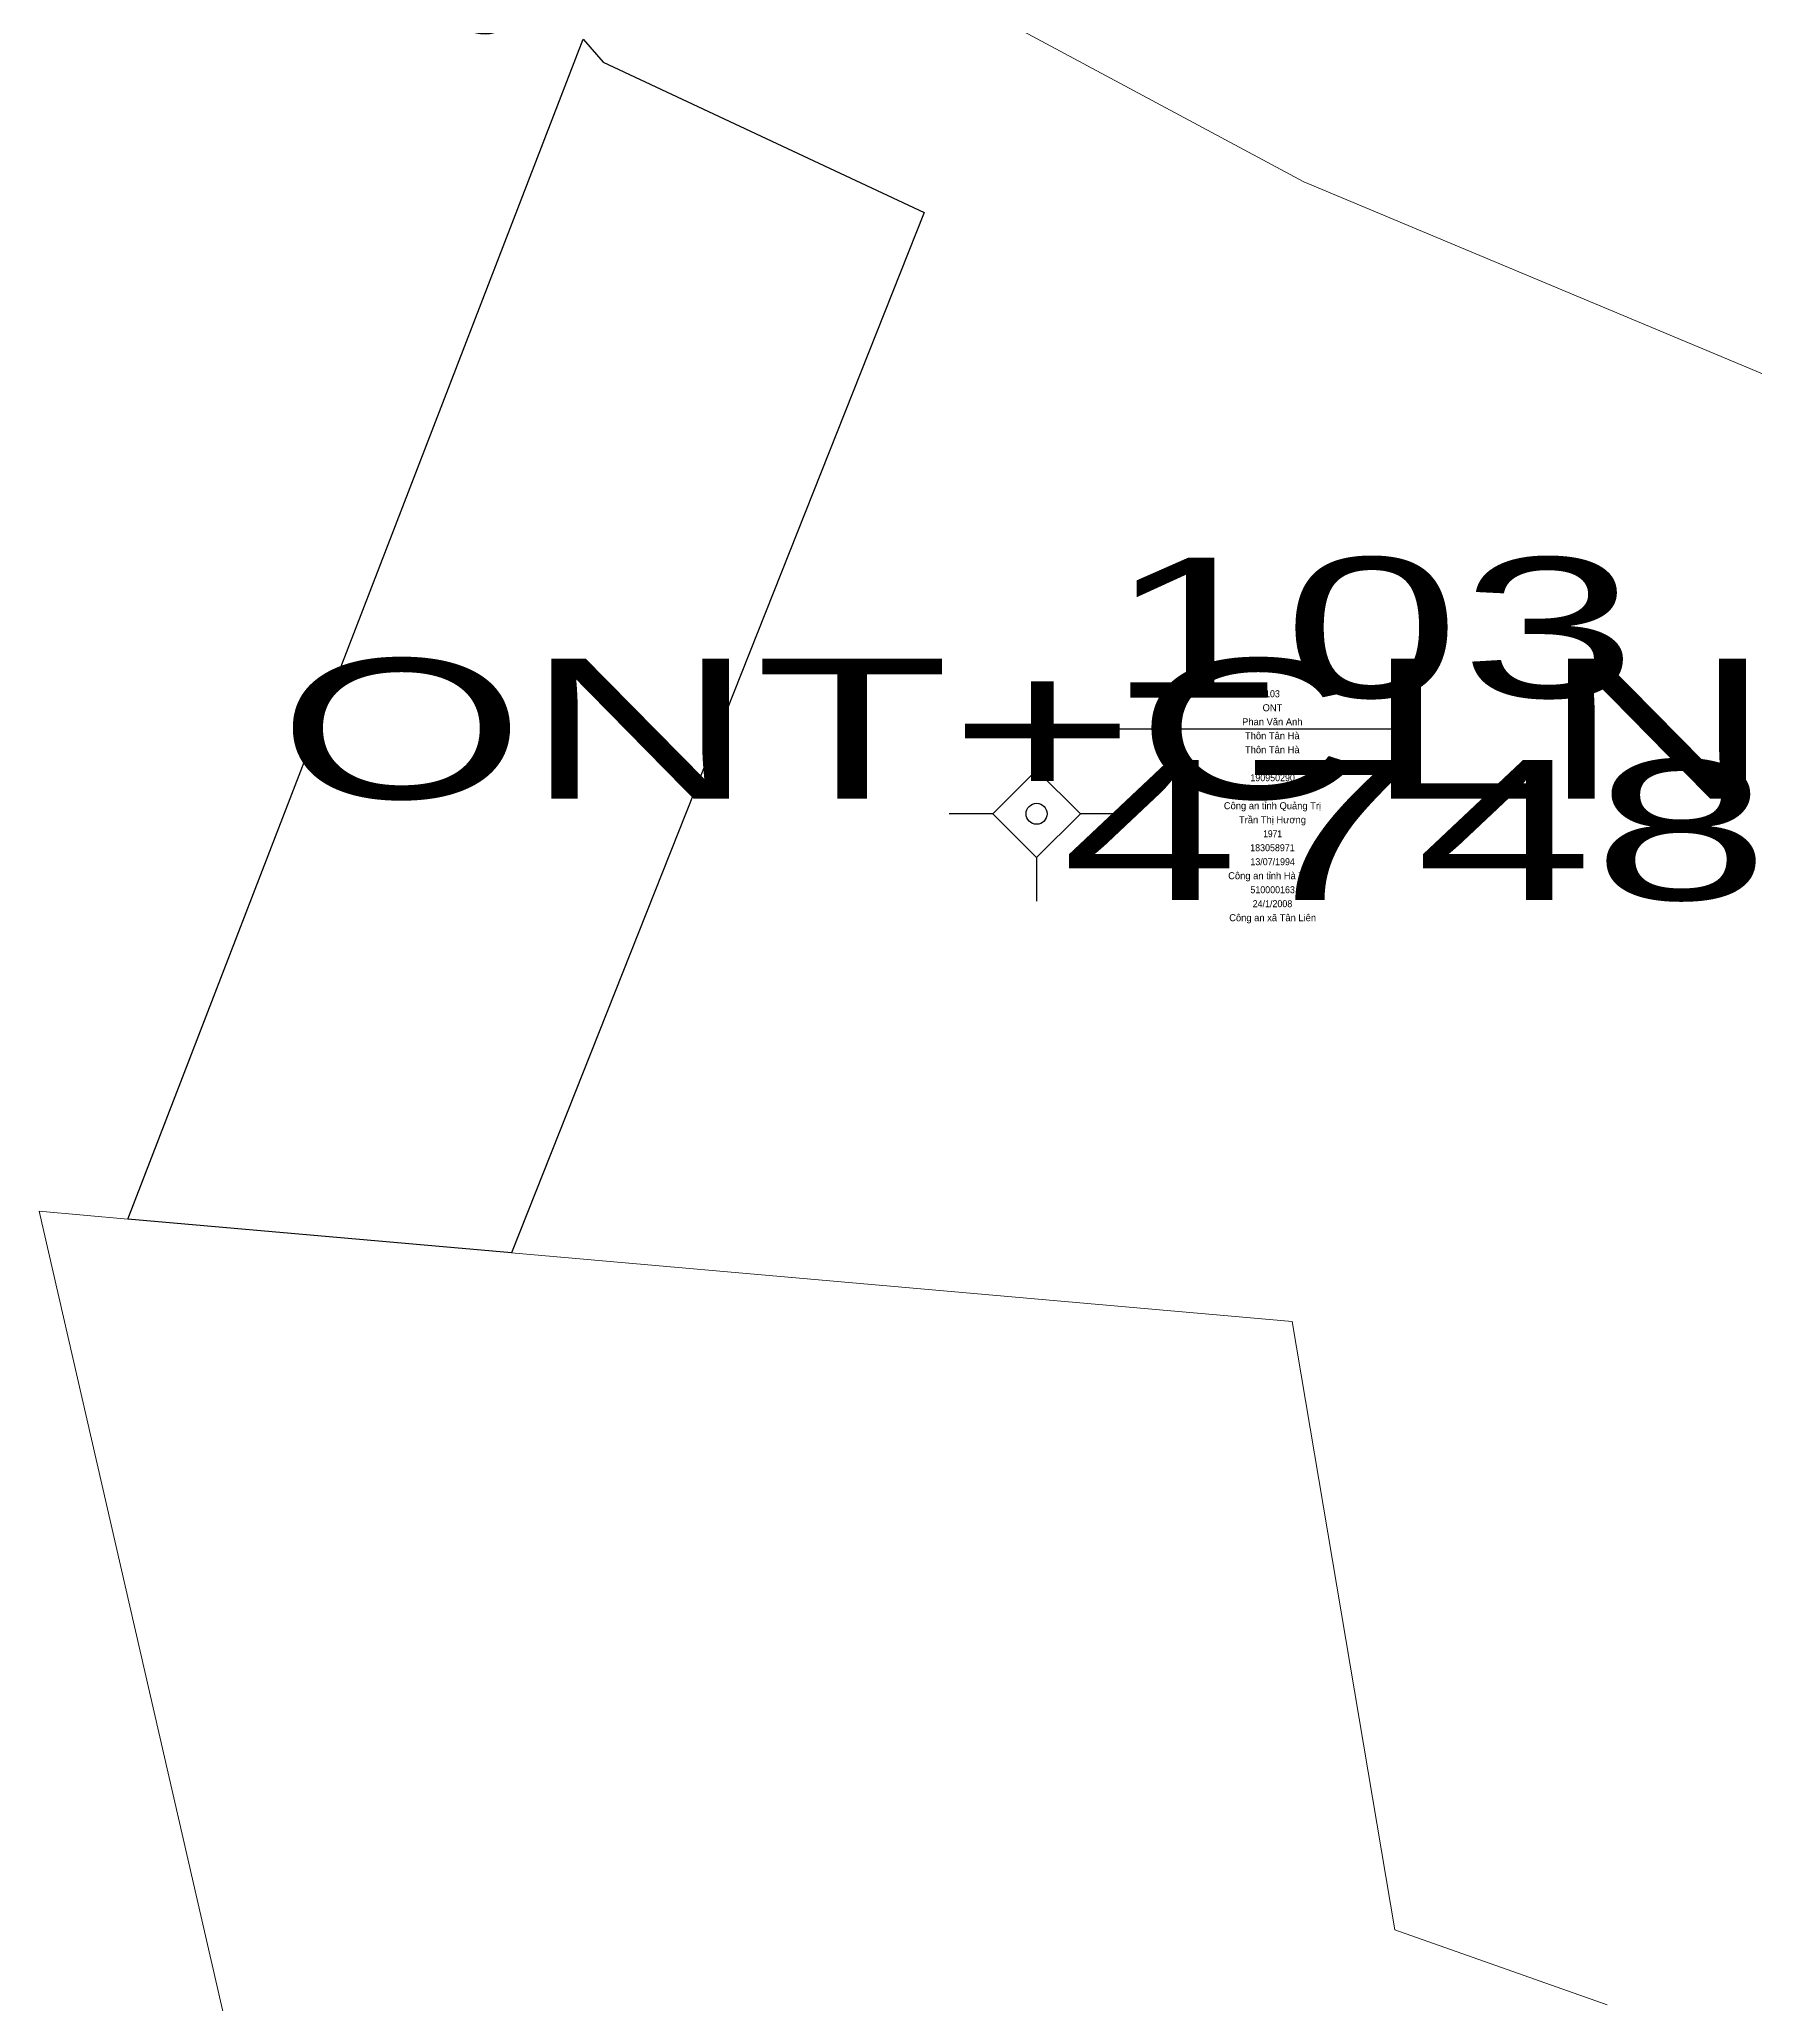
# Model space of a CAD drawing. Header units: metres. Extents: x 549615 to 549746, y 1838666 to 1838865.
# Drawn here: x 549648.1 to 549697.1, y 1838788.8 to 1838845 of the extents above; entities that cross this region are included whole.
import ezdxf
from ezdxf.enums import TextEntityAlignment as Align

# ---------------------------------------------------------------- set-up
doc = ezdxf.new("R2010")
doc.units = ezdxf.units.M
doc.header["$LTSCALE"] = 0.08
for name, color, linetype, lineweight in [('10', 7, 'Continuous', 13), ('11', 7, 'Continuous', 25), ('13', 7, 'Continuous', 25), ('2', 7, 'Continuous', 13), ('23', 7, 'Continuous', 13), ('3', 7, 'Continuous', 25)]:
    doc.layers.add(name, color=color, linetype=linetype, lineweight=lineweight)
doc.layers.add('15', color=7, linetype='Continuous')
doc.layers.add('28', color=7, linetype='Continuous')

msp = doc.modelspace()

# ---------------------------------------------------------------- texts
at = {"layer": '13', "width": 1.7}
for s, p in [('103', (549686.16, 1838826.17)), ('4748', (549687.42, 1838820.39))]:
    msp.add_text(s, height=4, dxfattribs=at).set_placement(p, align=Align.CENTER)
msp.add_text('ONT+CLN', height=4, dxfattribs=at).set_placement((549697.6, 1838823.28), align=Align.RIGHT)
at = {"layer": '15'}
for s, width, p in [('103', 0.95, (549683.33, 1838826.18)), ('190950290', 0.95, (549683.335, 1838823.78)), ('1968', 0.95, (549683.33, 1838824.18)), ('13/3/2007', 0.95, (549683.33, 1838823.38)), ('1971', 0.9, (549683.335, 1838822.18)), ('183058971', 0.95, (549683.33, 1838821.78)), ('13/07/1994', 0.95, (549683.335, 1838821.38)), ('510000163', 0.95, (549683.335, 1838820.58)), ('24/1/2008', 0.95, (549683.33, 1838820.18))]:
    msp.add_text(s, height=0.2, dxfattribs=dict(at, width=width)).set_placement(p, align=Align.CENTER)
for s, p in [('Phan Văn Anh', (549683.325, 1838825.38)), ('ONT', (549683.33, 1838825.78)), ('Thôn Tân Hà', (549683.325, 1838824.98)), ('Thôn Tân Hà', (549683.325, 1838824.58)), ('Công an tỉnh Quảng Trị', (549683.33, 1838822.98)), ('Trần Thị Hương', (549683.33, 1838822.58)), ('Công an tỉnh Hà Tĩnh', (549683.335, 1838820.98)), ('Công an xã Tân Liên', (549683.335, 1838819.78))]:
    msp.add_text(s, height=0.2, dxfattribs=at).set_placement(p, align=Align.CENTER)
at = {"layer": '28', "width": 1.1}
msp.add_text('đường', height=4, rotation=330.719, dxfattribs=at).set_placement((549654.4618, 1838849.8757), align=Align.CENTER)

# ---------------------------------------------------------------- linework, layer by layer
at = {"layer": '10'}
for p, q in [((549648.09, 1838811.49), (549681.52, 1838665.94)), ((549650.62, 1838811.27), (549648.09, 1838811.49))]:
    msp.add_line(p, q, dxfattribs=at)
msp.add_lwpolyline([(549692.89, 1838788.82), (549686.83, 1838790.96), (549683.89, 1838808.34), (549661.58, 1838810.3)], dxfattribs=at)
at = {"layer": '11'}
for p, q in [((549676.59, 1838825.35), (549676.59, 1838824.1)), ((549675.34, 1838822.85), (549674.09, 1838822.85)), ((549679.09, 1838822.85), (549677.84, 1838822.85)), ((549676.59, 1838821.6), (549676.59, 1838820.35))]:
    msp.add_line(p, q, dxfattribs=at)
msp.add_lwpolyline([(549676.59, 1838824.1), (549675.34, 1838822.85), (549676.59, 1838821.6), (549677.84, 1838822.85)], close=True, dxfattribs=at)
msp.add_circle((549676.5895, 1838822.85), 0.3, dxfattribs=at)
at = {"layer": '13'}
msp.add_line((549677.43, 1838825.28), (549687.34, 1838825.28), dxfattribs=at)
at = {"layer": '2'}
msp.add_line((549661.58, 1838810.3), (549650.62, 1838811.27), dxfattribs=at)
at = {"layer": '23'}
msp.add_lwpolyline([(549742.55, 1838797.93), (549745.76, 1838798.3), (549746.47, 1838802.99), (549744.71, 1838807.5), (549738.42, 1838813.56), (549730.8, 1838821.17), (549723.48, 1838826.17), (549717.01, 1838828.38), (549711.95, 1838829.43), (549698.91, 1838834.76), (549684.23, 1838840.91), (549666.75, 1838850.29), (549640.68, 1838864.84)], dxfattribs=at)
at = {"layer": '3'}
for p, q in [((549650.62, 1838811.27), (549663.63, 1838844.98)), ((549661.58, 1838810.3), (549650.62, 1838811.27))]:
    msp.add_line(p, q, dxfattribs=at)
msp.add_lwpolyline([(549663.63, 1838844.98), (549664.2, 1838844.33), (549673.38, 1838840.03), (549661.58, 1838810.3)], dxfattribs=at)

msp.set_redraw_order([(e.dxf.handle, doc.entitydb.next_handle()) for e in msp.query("TEXT MTEXT ATTDEF DIMENSION ARC_DIMENSION")])  # texts and dimensions are drawn at this point

doc.saveas('drawing.dxf')
